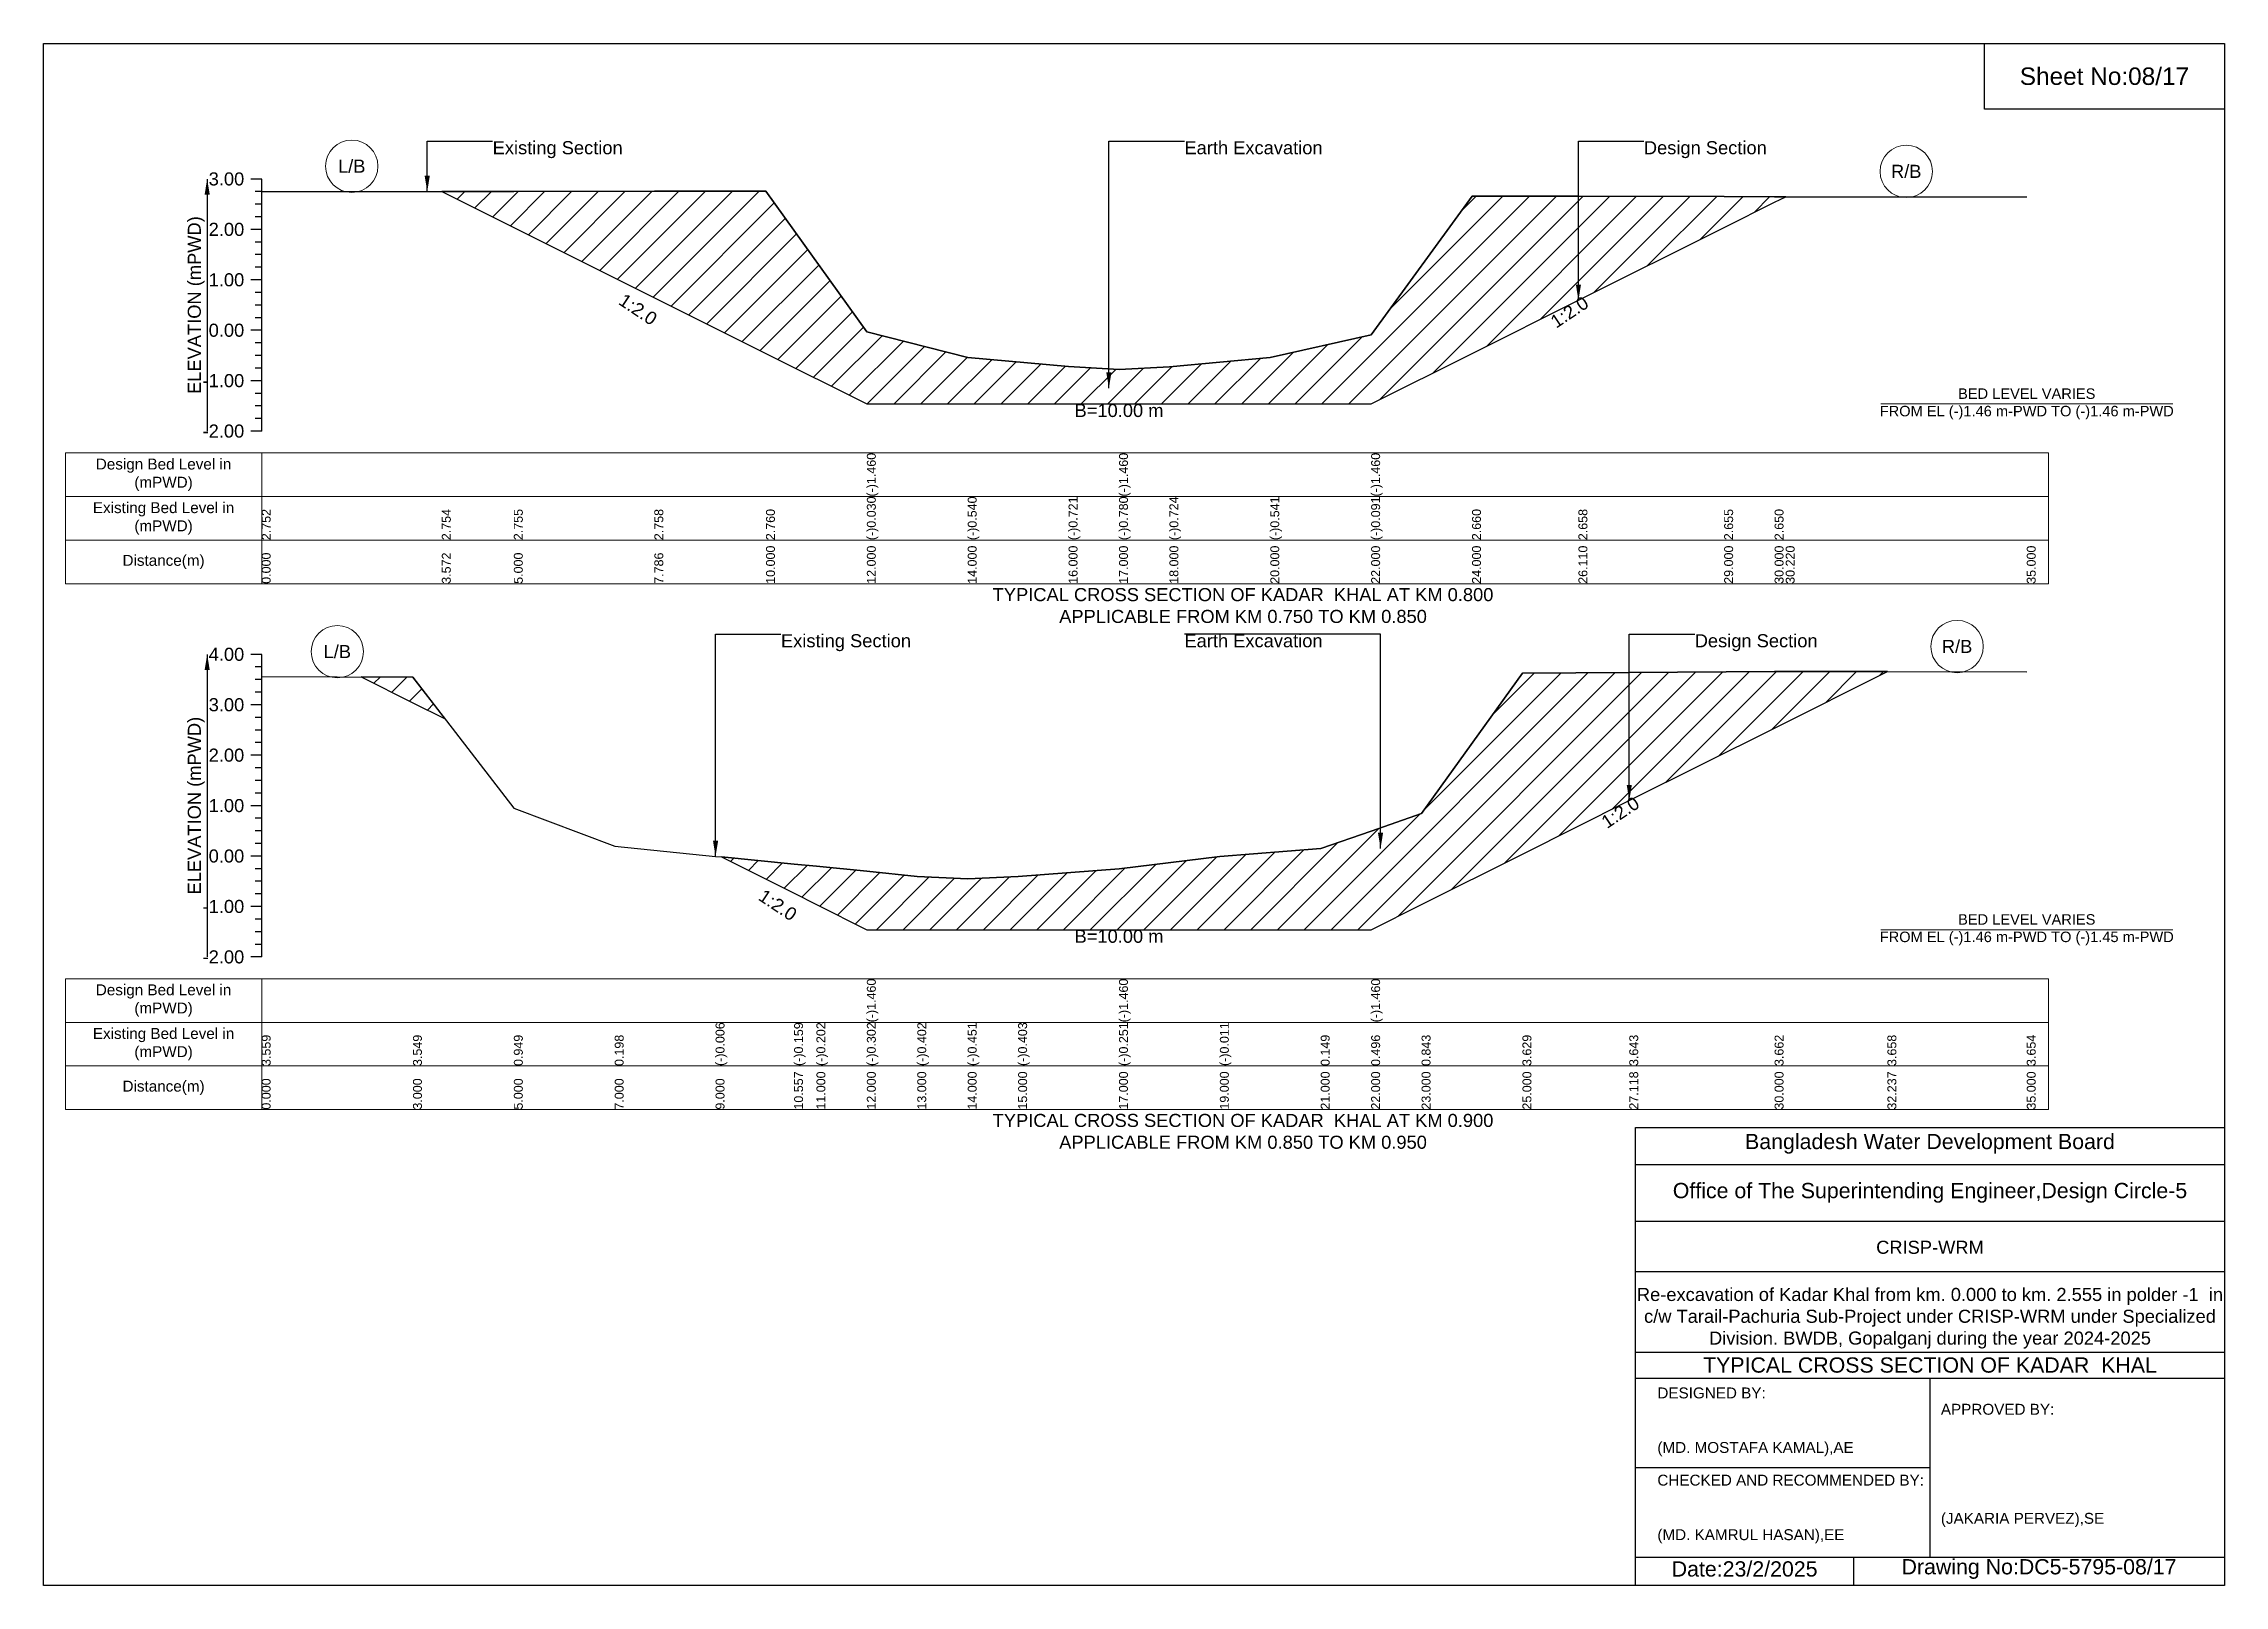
# Model space of a CAD drawing. Header units: inches. Extents: x 91000 to 278000, y -13885 to 0.
# Drawn here: x 170000 to 178000, y -5656 to 0 of the extents above; entities that cross this region are included whole.
import ezdxf

# ---------------------------------------------------------------- set-up
doc = ezdxf.new("R2010")
doc.units = ezdxf.units.IN
doc.header["$LTSCALE"] = 7
doc.header["$MEASUREMENT"] = 0
for name, color, linetype, lineweight in [('Cross section Data Border', 7, 'Continuous', 9), ('Cross Section Labels', 7, 'Continuous', 9), ('Existing_Bed_Level for Xsection', 7, 'Continuous', 25)]:
    doc.layers.add(name, color=color, linetype=linetype, lineweight=lineweight)
doc.styles.get("Standard").update_dxf_attribs({"font": 'arial.ttf'})
doc.dimstyles.get("Standard").update_dxf_attribs({"dimtxt": 0.18, "dimasz": 0.18, "dimexe": 0.18, "dimexo": 0.0625, "dimgap": 0.09, "dimtad": 0, "dimtih": 1, "dimtoh": 1, "dimdec": 4, "dimzin": 0, "dimdsep": 46, "dimtxsty": 'Standard', "dimcen": 0.09, "dimadec": 0, "dimazin": 0, "dimtfac": 1, "dimtdec": 4, "dimtofl": 0, "dimtmove": 0, "dimatfit": 3, "dimfxl": 1, "dimtolj": 1, "dimtzin": 0, "dimarcsym": 0})

msp = doc.modelspace()

# ---------------------------------------------------------------- texts
at = {"attachment_point": 5}
for s, insert, char_height in [('Sheet No:08/17', (177560, -120), 64), ('Bangladesh Water Development Board', (176920, -4036), 56), ('Office of The Superintending Engineer,Design Circle-5', (176920, -4216), 56)]:
    msp.add_mtext(s, dxfattribs=dict(at, insert=insert, char_height=char_height))
for s, insert, char_height, width, attachment_point in [('CRISP-WRM', (176920, -4416), 48, 2240, 5), ('Re-excavation of Kadar Khal from km. 0.000 to km. 2.555 in polder -1  in c/w Tarail-Pachuria Sub-Project under CRISP-WRM under Specialized Division. BWDB, Gopalganj during the year 2024-2025', (176920, -4676), 48, 2160, 5), ('TYPICAL CROSS SECTION OF KADAR  KHAL', (176920, -4848), 56, 2240, 5), ('DESIGNED BY:^J^J^J(MD. MOSTAFA KAMAL),AE', (175920, -5056), 40, 1120, 4), ('APPROVED BY:^J^J^J^J^J^J(JAKARIA PERVEZ),SE', (176960, -5216), 40, 1120, 4), ('CHECKED AND RECOMMENDED BY:^J^J^J(MD. KAMRUL HASAN),EE', (175920, -5376), 40, 1120, 4), ('Date:23/2/2025', (176240, -5596), 56, 1120, 5), ('Drawing No:DC5-5795-08/17', (177320, -5596), 56, 1760, 5)]:
    msp.add_mtext(s, dxfattribs=dict(insert=insert, char_height=char_height, width=width, attachment_point=attachment_point))
at = {"layer": 'Cross section Data Border', "char_height": 40, "width": 640, "attachment_point": 5}
for s, insert in [('Design Bed Level in (mPWD)', (170440, -1581.7)), ('Existing Bed Level in (mPWD)', (170440, -1741.7)), ('Distance(m)', (170440, -1901.7)), ('Design Bed Level in (mPWD)', (170440, -3510.6)), ('Existing Bed Level in (mPWD)', (170440, -3670.6)), ('Distance(m)', (170440, -3830.6))]:
    msp.add_mtext(s, dxfattribs=dict(at, insert=insert))
at = {"layer": 'Cross Section Labels'}
for s, insert, char_height, attachment_point in [('Existing Section', (171647.3, -357.9), 48, 1), ('Earth Excavation', (174185, -357.9), 48, 1), ('Design Section', (175870.4, -357.9), 48, 1), ('L/B', (171130.4, -449.9), 48, 5), ('R/B', (176832.9, -468.9), 48, 5), ('BED LEVEL VARIES ^JFROM EL (-)1.46 m-PWD TO (-)1.46 m-PWD', (177275, -1321.8), 38.4, 5), ('B=10.00 m', (173945, -1321.8), 48, 2), ('TYPICAL CROSS SECTION OF KADAR  KHAL AT KM 0.800^JAPPLICABLE FROM KM 0.750 TO KM 0.850', (174400, -2061.7), 48, 5), ('L/B', (171077.5, -2230.6), 48, 5), ('Existing Section', (172705, -2166.6), 48, 1), ('Earth Excavation', (174185, -2166.6), 48, 1), ('Design Section', (176056.9, -2166.6), 48, 1), ('R/B', (177019.4, -2211.7), 48, 5), ('BED LEVEL VARIES ^JFROM EL (-)1.46 m-PWD TO (-)1.45 m-PWD', (177275, -3250.7), 38.4, 5), ('B=10.00 m', (173945, -3250.7), 48, 2), ('TYPICAL CROSS SECTION OF KADAR  KHAL AT KM 0.900^JAPPLICABLE FROM KM 0.850 TO KM 0.950', (174400, -3990.6), 48, 5)]:
    msp.add_mtext(s, dxfattribs=dict(at, insert=insert, char_height=char_height, attachment_point=attachment_point))
at = {"layer": 'Cross Section Labels', "char_height": 48, "attachment_point": 2}
for insert, rotation in [((172194.1, -955.1), 326.30993), ((175584.1, -964.8), 33.69007), ((175770.7, -2800.3), 33.69007), ((172706.8, -3140.3), 326.30993)]:
    msp.add_mtext('1:2.0', dxfattribs=dict(at, insert=insert, rotation=rotation))
at = {"layer": 'Existing_Bed_Level for Xsection', "char_height": 48, "attachment_point": 6}
for s, insert in [('3.00', (170736, -496.7)), ('2.00', (170736, -681.7)), ('1.00', (170736, -866.7)), ('0.00', (170736, -1051.7)), ('-1.00', (170736, -1236.7)), ('-2.00', (170736, -1421.7)), ('4.00', (170736, -2240.6)), ('3.00', (170736, -2425.6)), ('2.00', (170736, -2610.6)), ('1.00', (170736, -2795.6)), ('0.00', (170736, -2980.6)), ('-1.00', (170736, -3165.6)), ('-2.00', (170736, -3350.6))]:
    msp.add_mtext(s, dxfattribs=dict(at, insert=insert))
at = {"layer": 'Existing_Bed_Level for Xsection', "rotation": 90}
for s, insert, char_height, attachment_point in [('ELEVATION (mPWD)', (170560, -959.2), 48, 5), ('(-)1.460', (173020, -1661.7), 32.8, 1), ('(-)1.460', (173945, -1661.7), 32.8, 1), ('(-)1.460', (174870, -1661.7), 32.8, 1), ('(-)0.030', (173020, -1821.7), 32.8, 1), ('(-)0.540', (173390, -1821.7), 32.8, 1), ('(-)0.721', (173760, -1821.7), 32.8, 1), ('(-)0.780', (173945, -1821.7), 32.8, 1), ('(-)0.724', (174130, -1821.7), 32.8, 1), ('(-)0.541', (174500, -1821.7), 32.8, 1), ('(-)0.091', (174870, -1821.7), 32.8, 1), ('2.752', (170800, -1821.7), 32.8, 1), ('2.754', (171460.8, -1821.7), 32.8, 1), ('2.755', (171725, -1821.7), 32.8, 1), ('2.758', (172240.4, -1821.7), 32.8, 1), ('2.760', (172650, -1821.7), 32.8, 1), ('2.660', (175240, -1821.7), 32.8, 1), ('2.658', (175630.4, -1821.7), 32.8, 1), ('2.655', (176165, -1821.7), 32.8, 1), ('2.650', (176350, -1821.7), 32.8, 1), ('0.000', (170800, -1981.7), 32.8, 1), ('3.572', (171460.8, -1981.7), 32.8, 1), ('5.000', (171725, -1981.7), 32.8, 1), ('7.786', (172240.4, -1981.7), 32.8, 1), ('10.000', (172650, -1981.7), 32.8, 1), ('12.000', (173020, -1981.7), 32.8, 1), ('14.000', (173390, -1981.7), 32.8, 1), ('16.000', (173760, -1981.7), 32.8, 1), ('17.000', (173945, -1981.7), 32.8, 1), ('18.000', (174130, -1981.7), 32.8, 1), ('20.000', (174500, -1981.7), 32.8, 1), ('22.000', (174870, -1981.7), 32.8, 1), ('24.000', (175240, -1981.7), 32.8, 1), ('26.110', (175630.4, -1981.7), 32.8, 1), ('29.000', (176165, -1981.7), 32.8, 1), ('30.000', (176350, -1981.7), 32.8, 1), ('30.220', (176390.7, -1981.7), 32.8, 1), ('35.000', (177275, -1981.7), 32.8, 1), ('ELEVATION (mPWD)', (170560, -2795.6), 48, 5), ('(-)1.460', (173020, -3590.6), 32.8, 1), ('(-)1.460', (173945, -3590.6), 32.8, 1), ('(-)1.460', (174870, -3590.6), 32.8, 1), ('(-)0.006', (172465, -3750.6), 32.8, 1), ('(-)0.159', (172753.1, -3750.6), 32.8, 1), ('(-)0.202', (172835, -3750.6), 32.8, 1), ('(-)0.302', (173020, -3750.6), 32.8, 1), ('(-)0.402', (173205, -3750.6), 32.8, 1), ('(-)0.451', (173390, -3750.6), 32.8, 1), ('(-)0.403', (173575, -3750.6), 32.8, 1), ('(-)0.251', (173945, -3750.6), 32.8, 1), ('(-)0.011', (174315, -3750.6), 32.8, 1), ('3.559', (170800, -3750.6), 32.8, 1), ('3.549', (171355, -3750.6), 32.8, 1), ('0.949', (171725, -3750.6), 32.8, 1), ('0.198', (172095, -3750.6), 32.8, 1), ('0.149', (174685, -3750.6), 32.8, 1), ('0.496', (174870, -3750.6), 32.8, 1), ('0.843', (175055, -3750.6), 32.8, 1), ('3.629', (175425, -3750.6), 32.8, 1), ('3.643', (175816.9, -3750.6), 32.8, 1), ('3.662', (176350, -3750.6), 32.8, 1), ('3.658', (176763.8, -3750.6), 32.8, 1), ('3.654', (177275, -3750.6), 32.8, 1), ('0.000', (170800, -3910.6), 32.8, 1), ('3.000', (171355, -3910.6), 32.8, 1), ('5.000', (171725, -3910.6), 32.8, 1), ('7.000', (172095, -3910.6), 32.8, 1), ('9.000', (172465, -3910.6), 32.8, 1), ('10.557', (172753.1, -3910.6), 32.8, 1), ('11.000', (172835, -3910.6), 32.8, 1), ('12.000', (173020, -3910.6), 32.8, 1), ('13.000', (173205, -3910.6), 32.8, 1), ('14.000', (173390, -3910.6), 32.8, 1), ('15.000', (173575, -3910.6), 32.8, 1), ('17.000', (173945, -3910.6), 32.8, 1), ('19.000', (174315, -3910.6), 32.8, 1), ('21.000', (174685, -3910.6), 32.8, 1), ('22.000', (174870, -3910.6), 32.8, 1), ('23.000', (175055, -3910.6), 32.8, 1), ('25.000', (175425, -3910.6), 32.8, 1), ('27.118', (175816.9, -3910.6), 32.8, 1), ('30.000', (176350, -3910.6), 32.8, 1), ('32.237', (176763.8, -3910.6), 32.8, 1), ('35.000', (177275, -3910.6), 32.8, 1)]:
    msp.add_mtext(s, dxfattribs=dict(at, insert=insert, char_height=char_height, attachment_point=attachment_point))

# ---------------------------------------------------------------- hatches: boundary and pattern name
at = {"layer": 'Existing_Bed_Level for Xsection'}
h = msp.add_hatch(dxfattribs=at)
h.set_pattern_fill('ANSI31', color=256, scale=555, style=0)
h.paths.add_polyline_path([(171460.8, -542.2), (171725, -674.3), (172240.4, -932), (172650, -1136.8), (173020, -1321.8), (173390, -1321.8), (173760, -1321.8), (173945, -1321.8), (174130, -1321.8), (174500, -1321.8), (174870, -1321.8), (175240, -1136.8), (175630.4, -941.6), (176165, -674.3), (176350, -581.8), (176390.7, -561.5), (176350, -561.5), (176165, -560.5), (175630.4, -560), (175240, -559.6), (174870, -1068.5), (174500, -1151.8), (174130, -1185.6), (173945, -1196), (173760, -1185.1), (173390, -1151.6), (173020, -1057.2), (172650, -541.1), (172240.4, -541.5), (171725, -542)])
h = msp.add_hatch(dxfattribs=at)
h.set_pattern_fill('ANSI31', color=256, scale=555, style=0)
h.paths.add_polyline_path([(172486.2, -2983.7), (172753.1, -3117.2), (172835, -3158.2), (173020, -3250.7), (173205, -3250.7), (173390, -3250.7), (173575, -3250.7), (173945, -3250.7), (174315, -3250.7), (174685, -3250.7), (174870, -3250.7), (175055, -3158.2), (175425, -2973.2), (175816.9, -2777.2), (176350, -2510.7), (176763.8, -2303.8), (176350, -2303.1), (175816.9, -2306.6), (175425, -2309.2), (175055, -2824.6), (174870, -2888.8), (174685, -2953), (174315, -2982.6), (173945, -3027), (173575, -3055.1), (173390, -3064), (173205, -3054.9), (173020, -3036.4), (172835, -3017.9), (172753.1, -3009.9)])
h = msp.add_hatch(dxfattribs=at)
h.set_pattern_fill('ANSI31', color=256, scale=555, style=0)
h.paths.add_polyline_path([(171165.4, -2323.4), (171355, -2418.2), (171472.7, -2477), (171355, -2324)])

# ---------------------------------------------------------------- linework, layer by layer
for points in [[(170000, 0), (178000, 0), (178000, -5656), (170000, -5656)], [(177120, 0), (178000, 0), (178000, -240), (177120, -240)]]:
    msp.add_lwpolyline(points, close=True)
for points in [[(175840, -5656), (175840, -3976), (178000, -3976)], [(175840, -4112), (178000, -4112)], [(175840, -4320), (178000, -4320)], [(175840, -4504), (178000, -4504)], [(175840, -4800), (178000, -4800)], [(175840, -4896), (178000, -4896)], [(176920, -4896), (176920, -5552)], [(175840, -5224), (176920, -5224)], [(175840, -5552), (178000, -5552)], [(176640, -5552), (176640, -5656)]]:
    msp.add_lwpolyline(points)
at = {"layer": 'Cross section Data Border'}
for points in [[(170080, -1501.7), (177355, -1501.7), (177355, -1981.7), (170080, -1981.7)], [(170080, -3430.6), (177355, -3430.6), (177355, -3910.6), (170080, -3910.6)]]:
    msp.add_lwpolyline(points, close=True, dxfattribs=at)
for points in [[(170800, -1501.7), (170800, -1981.7)], [(170080, -1661.7), (177355, -1661.7)], [(170080, -1821.7), (177355, -1821.7)], [(170800, -3430.6), (170800, -3910.6)], [(170080, -3590.6), (177355, -3590.6)], [(170080, -3750.6), (177355, -3750.6)]]:
    msp.add_lwpolyline(points, dxfattribs=at)
at = {"layer": 'Cross Section Labels'}
for points in [[(176739.2, -1321.8), (177810.8, -1321.8)], [(176739.2, -3250.7), (177810.8, -3250.7)]]:
    msp.add_lwpolyline(points, dxfattribs=at)
for centre in [(171130.4, -449.9), (176832.9, -468.9), (171077.5, -2230.6), (177019.4, -2211.7)]:
    msp.add_circle(centre, 96, dxfattribs=at)
at = {"layer": 'Existing_Bed_Level for Xsection'}
for points in [[(170800, -496.7), (170760, -496.7)], [(170800, -542.9), (170776, -542.9)], [(170800, -1421.7), (170800, -1236.7), (170800, -1051.7), (170800, -866.7), (170800, -681.7), (170800, -496.7)], [(170800, -542.6), (171460.8, -542.2), (171725, -542), (172240.4, -541.5), (172650, -541.1), (173020, -1057.2), (173020, -1057.2), (173390, -1151.6), (173760, -1185.1), (173945, -1196), (173945, -1196), (174130, -1185.6), (174500, -1151.8), (174870, -1068.5), (174870, -1068.5), (175240, -559.6), (175630.4, -560), (176165, -560.5), (176350, -561.5), (176390.7, -561.5), (177275, -561.5)], [(170800, -589.2), (170776, -589.2)], [(170800, -635.4), (170776, -635.4)], [(170800, -681.7), (170760, -681.7)], [(170800, -727.9), (170776, -727.9)], [(170800, -774.2), (170776, -774.2)], [(170800, -866.7), (170760, -866.7)], [(170800, -820.4), (170776, -820.4)], [(170800, -913), (170776, -913)], [(170800, -959.2), (170776, -959.2)], [(170800, -1005.5), (170776, -1005.5)], [(170800, -1051.7), (170760, -1051.7)], [(170800, -1098), (170776, -1098)], [(170800, -1144.2), (170776, -1144.2)], [(170800, -1190.5), (170776, -1190.5)], [(170800, -1236.7), (170760, -1236.7)], [(170800, -1283), (170776, -1283)], [(170800, -1329.2), (170776, -1329.2)], [(170800, -1421.7), (170760, -1421.7)], [(170800, -1375.5), (170776, -1375.5)], [(170800, -2240.6), (170760, -2240.6)], [(170800, -2286.8), (170776, -2286.8)], [(170800, -3350.6), (170800, -3165.6), (170800, -2980.6), (170800, -2795.6), (170800, -2610.6), (170800, -2425.6), (170800, -2240.6)], [(170800, -2322.2), (171355, -2324), (171725, -2805), (172095, -2943.9), (172465, -2981.7), (172486.2, -2983.7), (172753.1, -3009.9), (172835, -3017.9), (173020, -3036.4), (173020, -3036.4), (173205, -3054.9), (173390, -3064), (173575, -3055.1), (173945, -3027), (173945, -3027), (174315, -2982.6), (174685, -2953), (174870, -2888.8), (174870, -2888.8), (175055, -2824.6), (175425, -2309.2), (175816.9, -2306.6), (176350, -2303.1), (176763.8, -2303.8), (177275, -2304.6)], [(170800, -2333.1), (170776, -2333.1)], [(170800, -2379.3), (170776, -2379.3)], [(170800, -2425.6), (170760, -2425.6)], [(170800, -2471.8), (170776, -2471.8)], [(170800, -2518.1), (170776, -2518.1)], [(170800, -2610.6), (170760, -2610.6)], [(170800, -2564.3), (170776, -2564.3)], [(170800, -2656.8), (170776, -2656.8)], [(170800, -2703.1), (170776, -2703.1)], [(170800, -2795.6), (170760, -2795.6)], [(170800, -2749.3), (170776, -2749.3)], [(170800, -2841.8), (170776, -2841.8)], [(170800, -2888.1), (170776, -2888.1)], [(170800, -2934.3), (170776, -2934.3)], [(170800, -2980.6), (170760, -2980.6)], [(170800, -3026.8), (170776, -3026.8)], [(170800, -3073.1), (170776, -3073.1)], [(170800, -3119.3), (170776, -3119.3)], [(170800, -3165.6), (170760, -3165.6)], [(170800, -3211.8), (170776, -3211.8)], [(170800, -3258.1), (170776, -3258.1)], [(170800, -3350.6), (170760, -3350.6)], [(170800, -3304.3), (170776, -3304.3)]]:
    msp.add_lwpolyline(points, dxfattribs=at)
for points in [[(171460.8, -542.2), (171725, -674.3), (172240.4, -932), (172650, -1136.8), (173020, -1321.8), (173020, -1321.8), (173390, -1321.8), (173760, -1321.8), (173945, -1321.8), (173945, -1321.8), (174130, -1321.8), (174500, -1321.8), (174870, -1321.8), (174870, -1321.8), (175240, -1136.8), (175630.4, -941.6), (176165, -674.3), (176350, -581.8), (176390.7, -561.5), (176350, -561.5), (176165, -560.5), (175630.4, -560), (175240, -559.6), (174870, -1068.5), (174870, -1068.5), (174500, -1151.8), (174130, -1185.6), (173945, -1196), (173945, -1196), (173760, -1185.1), (173390, -1151.6), (173020, -1057.2), (173020, -1057.2), (172650, -541.1), (172240.4, -541.5), (171725, -542)], [(172486.2, -2983.7), (172486.2, -2983.7), (172753.1, -3117.2), (172835, -3158.2), (173020, -3250.7), (173020, -3250.7), (173205, -3250.7), (173390, -3250.7), (173575, -3250.7), (173945, -3250.7), (173945, -3250.7), (174315, -3250.7), (174685, -3250.7), (174870, -3250.7), (174870, -3250.7), (175055, -3158.2), (175425, -2973.2), (175816.9, -2777.2), (176350, -2510.7), (176763.8, -2303.8), (176763.8, -2303.8), (176763.8, -2303.8), (176350, -2303.1), (175816.9, -2306.6), (175425, -2309.2), (175055, -2824.6), (174870, -2888.8), (174870, -2888.8), (174685, -2953), (174315, -2982.6), (173945, -3027), (173945, -3027), (173575, -3055.1), (173390, -3064), (173205, -3054.9), (173020, -3036.4), (173020, -3036.4), (172835, -3017.9), (172753.1, -3009.9), (172486.2, -2983.7)], [(171165.4, -2323.4), (171355, -2418.2), (171472.7, -2477), (171355, -2324)]]:
    msp.add_lwpolyline(points, close=True, dxfattribs=at)

msp.set_redraw_order([(e.dxf.handle, doc.entitydb.next_handle()) for e in msp.query("TEXT MTEXT ATTDEF DIMENSION ARC_DIMENSION")])  # texts and dimensions are drawn at this point

# ---------------------------------------------------------------- leaders
at = {"layer": 'Cross Section Labels', "annotation_type": 0, "has_hookline": 1}
for points, hookline_direction, text_width in [([(171407.3, -542.6), (171407.3, -357.9), (171647.2, -357.9)], 0, 467.2), ([(173907.9, -1264.1), (173907.9, -357.9), (174184.9, -357.9)], 0, 497), ([(175630.4, -941.6), (175630.4, -357.9), (175870.3, -357.9)], 0, 441.2), ([(172465, -2981.7), (172465, -2166.6), (172704.9, -2166.6)], 0, 467.2), ([(174904.4, -2952.5), (174904.4, -2166.6), (174185.1, -2166.6)], 1, 497), ([(175816.9, -2777.2), (175816.9, -2166.6), (176056.8, -2166.6)], 0, 441.2)]:
    msp.add_leader(points, dimstyle='Standard', override={"dimasz": 57.6}, dxfattribs=dict(at, hookline_direction=hookline_direction, text_width=text_width))
at = {"layer": 'Existing_Bed_Level for Xsection'}
for points in [[(170600, -496.7), (170600, -1421.7)], [(170600, -2240.6), (170600, -3350.6)]]:
    msp.add_leader(points, dimstyle='Standard', override={"dimasz": 57.6}, dxfattribs=at)

doc.saveas('drawing.dxf')
